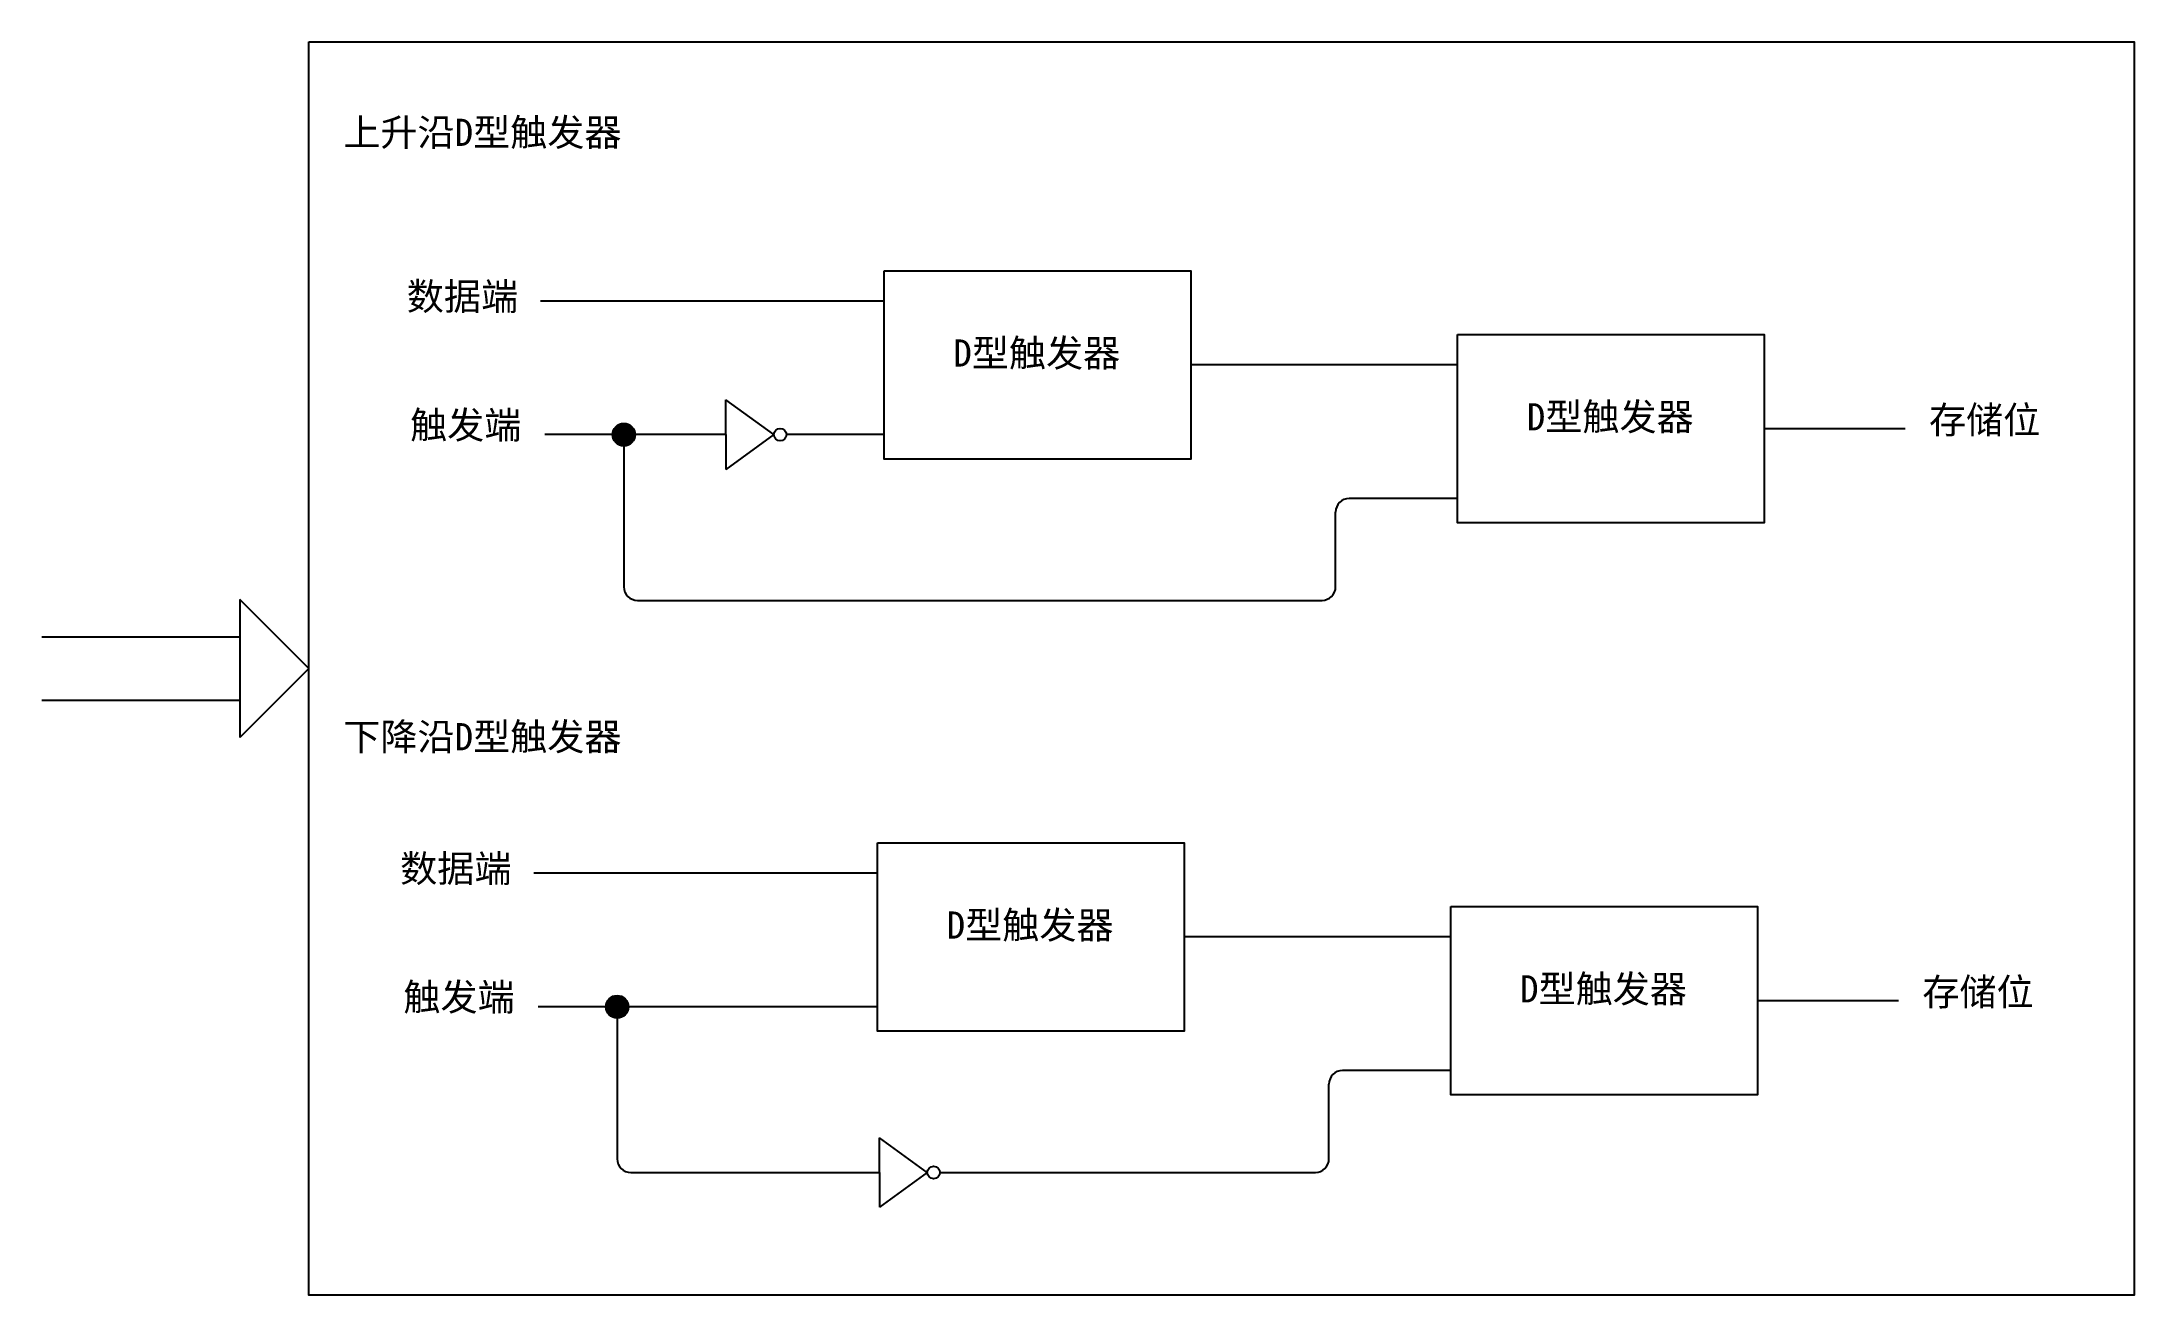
# Model space of a CAD drawing. Header units: inches. Extents: x -6 to 965, y -428 to -142.
# Drawn here: x 160.09 to 190.86, y -267.23 to -248.8 of the extents above; entities that cross this region are included whole.
import ezdxf

# ---------------------------------------------------------------- set-up
doc = ezdxf.new("R2010")
doc.units = ezdxf.units.IN
doc.header["$MEASUREMENT"] = 0
doc.styles.get("Standard").update_dxf_attribs({"font": 'arial.ttf'})

msp = doc.modelspace()

# ---------------------------------------------------------------- texts
at = {"color": 85, "true_color": 0x58ba48, "char_height": 0.4, "attachment_point": 1}
for s, insert in [('{\\fSimSun|b0|i0|c134|p2;上升沿D型触发器}', (164.527, -249.93)), ('{\\fSimSun|b0|i0|c134|p2;下降沿D型触发器}', (164.527, -258.818))]:
    msp.add_mtext_dynamic_manual_height_columns(s, width=5.88982, gutter_width=1, heights=[0], dxfattribs=dict(at, insert=insert))
at = {"color": 7, "true_color": 0xffffff, "char_height": 0.4, "attachment_point": 1}
for s, insert in [('{\\fSimSun|b0|i0|c134|p2;数据端}', (165.461, -252.343)), ('{\\fSimSun|b0|i0|c134|p2;D型触发器}', (173.498, -253.175)), ('{\\fSimSun|b0|i0|c134|p2;D型触发器}', (181.932, -254.113)), ('{\\fSimSun|b0|i0|c134|p2;存储位}', (187.848, -254.159)), ('{\\fSimSun|b0|i0|c134|p2;触发端}', (165.509, -254.234)), ('{\\fSimSun|b0|i0|c134|p2;数据端}', (165.363, -260.756)), ('{\\fSimSun|b0|i0|c134|p2;D型触发器}', (173.4, -261.588)), ('{\\fSimSun|b0|i0|c134|p2;D型触发器}', (181.833, -262.526)), ('{\\fSimSun|b0|i0|c134|p2;触发端}', (165.41, -262.646)), ('{\\fSimSun|b0|i0|c134|p2;存储位}', (187.75, -262.572))]:
    msp.add_mtext_dynamic_manual_height_columns(s, width=3.83733, gutter_width=1, heights=[0], dxfattribs=dict(at, insert=insert))

# ---------------------------------------------------------------- hatches: boundary and pattern name
h = msp.add_hatch(color=256)
h.dxf.hatch_style = 1
h.paths.add_polyline_path([(168.488, -254.576), (168.82, -254.576, 1)])
h.paths.add_polyline_path([(168.82, -254.576), (168.654, -254.576), (168.654, -254.742, 0.414214)])
h.paths.add_polyline_path([(168.654, -254.576), (168.488, -254.576, 0.414214), (168.654, -254.742)])
h = msp.add_hatch(color=256)
h.dxf.hatch_style = 1
h.paths.add_polyline_path([(168.389, -262.989), (168.722, -262.989, 1)])
h.paths.add_polyline_path([(168.722, -262.989), (168.556, -262.989), (168.556, -263.155, 0.414214)])
h.paths.add_polyline_path([(168.556, -262.989), (168.389, -262.989, 0.414214), (168.556, -263.155)])

# ---------------------------------------------------------------- linework, layer by layer
for p, q in [((172.479, -252.613), (167.426, -252.613)), ((179.065, -253.551), (176.991, -253.551)), ((180.912, -253.551), (179.065, -253.551)), ((170.155, -254.576), (167.493, -254.576)), ((168.654, -254.576), (168.654, -256.813)), ((172.479, -254.576), (171.043, -254.576)), ((187.498, -254.489), (185.425, -254.489)), ((180.912, -255.514), (179.321, -255.514)), ((179.121, -256.813), (179.121, -255.714)), ((168.854, -257.013), (178.921, -257.013)), ((172.381, -261.025), (167.328, -261.025)), ((178.966, -261.963), (176.893, -261.963)), ((180.814, -261.963), (178.966, -261.963)), ((172.381, -262.989), (167.395, -262.989)), ((168.556, -262.989), (168.556, -265.226)), ((187.4, -262.901), (185.326, -262.901)), ((180.814, -263.927), (179.223, -263.927)), ((179.023, -265.226), (179.023, -264.127)), ((168.756, -265.426), (172.412, -265.426)), ((173.3, -265.426), (178.823, -265.426))]:
    msp.add_line(p, q)
at = {"color": 85, "true_color": 0x58ba48}
for p, q in [((170.155, -254.576), (170.155, -254.065)), ((170.859, -254.576), (170.155, -254.065)), ((170.155, -254.576), (170.155, -255.087)), ((170.859, -254.576), (170.155, -255.087)), ((164.022, -258.015), (163.005, -256.998)), ((163.005, -256.998), (163.005, -259.032)), ((160.094, -257.55), (163.005, -257.55)), ((164.022, -258.015), (163.005, -259.032)), ((160.094, -258.48), (163.005, -258.48)), ((172.412, -265.426), (172.412, -264.915)), ((173.116, -265.426), (172.412, -264.915)), ((172.412, -265.426), (172.412, -265.936)), ((173.116, -265.426), (172.412, -265.936))]:
    msp.add_line(p, q, dxfattribs=at)
for points in [[(164.022, -248.799), (190.865, -248.799), (190.865, -267.231), (164.022, -267.231)], [(172.479, -252.165), (176.991, -252.165), (176.991, -254.937), (172.479, -254.937)], [(180.912, -253.103), (185.425, -253.103), (185.425, -255.875), (180.912, -255.875)], [(172.381, -260.577), (176.893, -260.577), (176.893, -263.349), (172.381, -263.349)], [(180.814, -261.515), (185.326, -261.515), (185.326, -264.287), (180.814, -264.287)]]:
    msp.add_lwpolyline(points, close=True)
for centre in [(168.654, -254.576), (168.556, -262.989)]:
    msp.add_circle(centre, 0.166)
for centre in [(170.951, -254.576), (173.208, -265.426)]:
    msp.add_circle(centre, 0.0921, dxfattribs=at)
for centre, start, end in [((179.321, -255.714), 90, 180), ((168.854, -256.813), 180, 270), ((178.921, -256.813), 270, 0), ((179.223, -264.127), 90, 180), ((168.756, -265.226), 180, 270), ((178.823, -265.226), 270, 0)]:
    msp.add_arc(centre, 0.2, start, end)

msp.set_redraw_order([(e.dxf.handle, doc.entitydb.next_handle()) for e in msp.query("TEXT MTEXT ATTDEF DIMENSION ARC_DIMENSION")])  # texts and dimensions are drawn at this point

doc.saveas('drawing.dxf')
